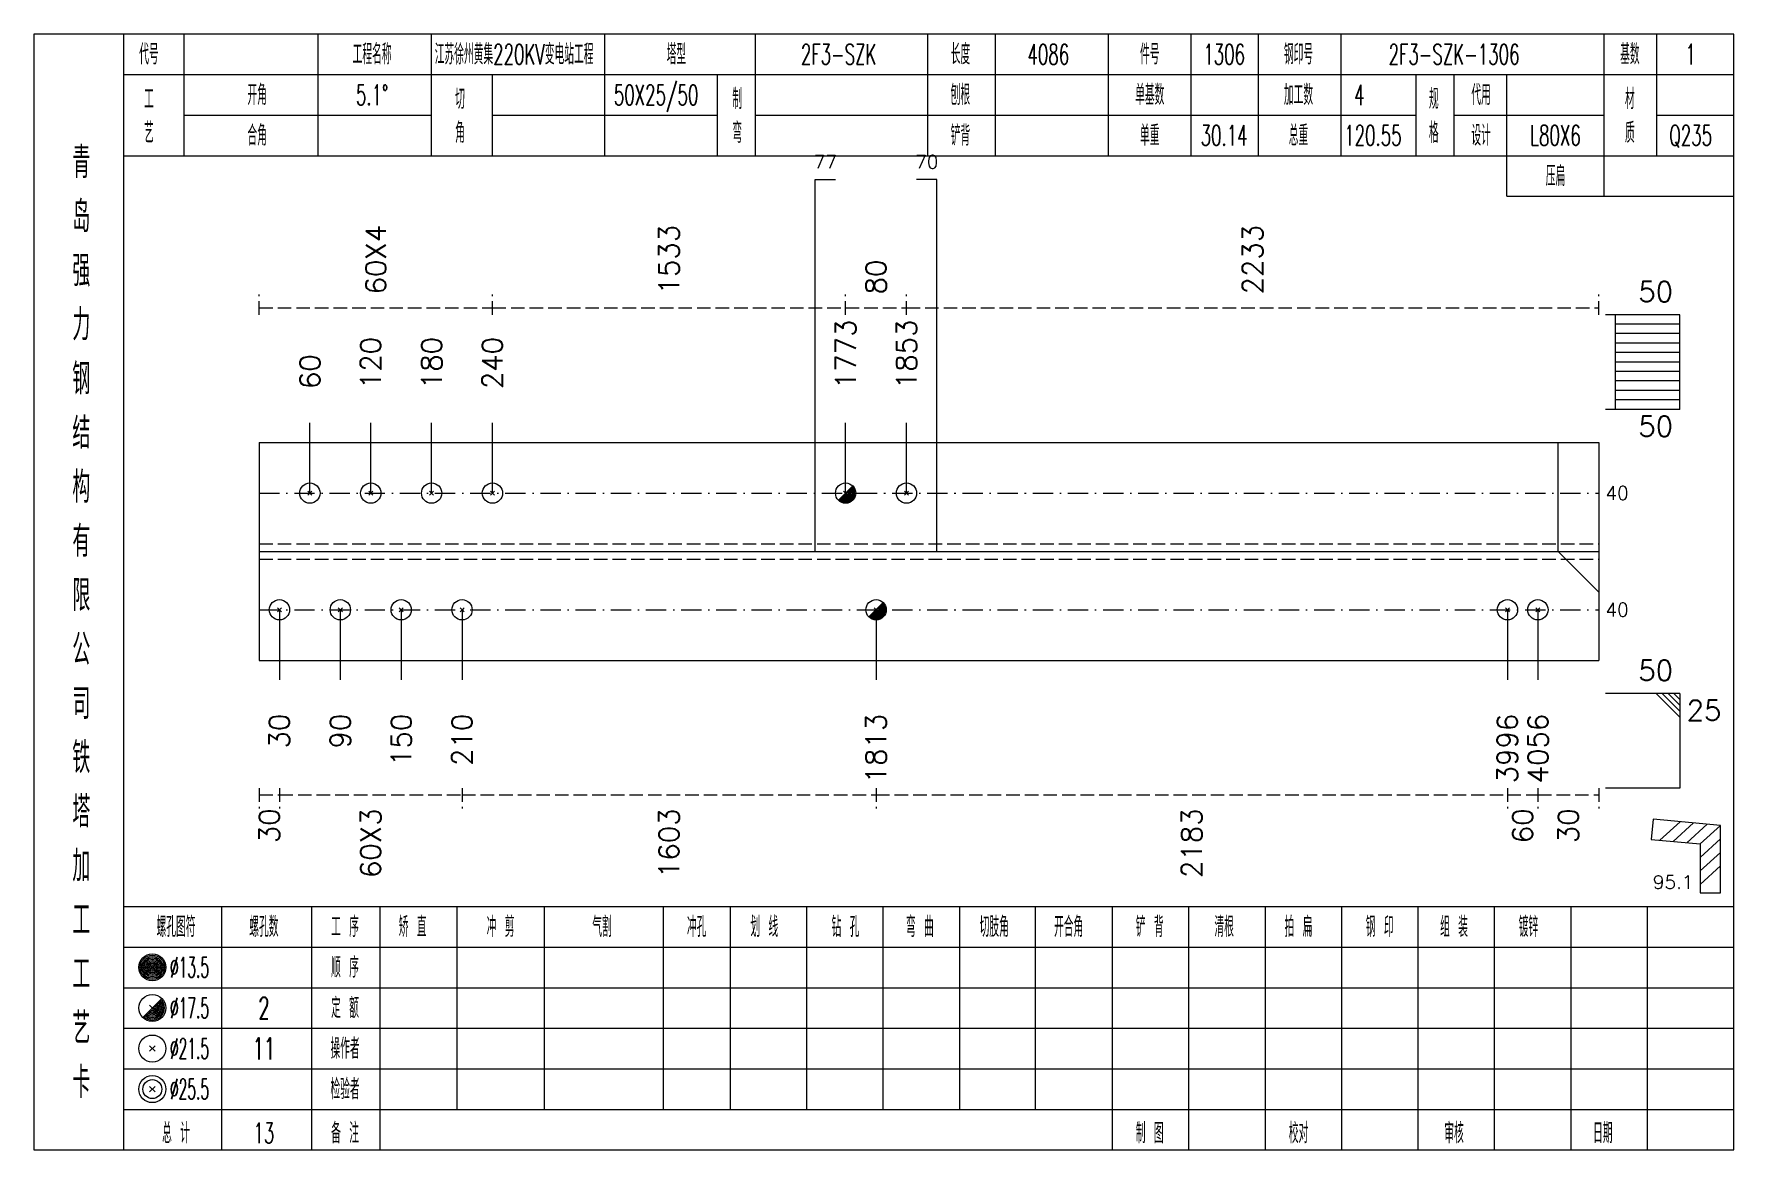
# Model space of a CAD drawing. Extents: x 0 to 4623, y -1159 to 4890.
# Drawn here: x 3114 to 3365.4, y 450 to 615 of the extents above; entities that cross this region are included whole.
import ezdxf
from ezdxf.enums import TextEntityAlignment as Align

# ---------------------------------------------------------------- set-up
doc = ezdxf.new("R2010")
doc.units = 0
doc.header["$MEASUREMENT"] = 0
doc.linetypes.add('一点画线', pattern=[5.2, 3, -1, 0.2, -1])
doc.linetypes.add('虚线', pattern=[2.75, 2, -0.75])
doc.layers.get('0').update_dxf_attribs({"linetype": 'CONTINUOUS', "lineweight": 25})
for name, color, linetype, lineweight in [('1', 7, 'CONTINUOUS', 25), ('2', 7, 'CONTINUOUS', 25), ('4', 7, 'CONTINUOUS', 25), ('5', 7, 'CONTINUOUS', 25)]:
    doc.layers.add(name, color=color, linetype=linetype, lineweight=lineweight)
doc.styles.get("Standard").update_dxf_attribs({"font": 'simplex.shx', "width": 0.7, "height": 3, "bigfont": 'gbhzfs.shx'})

msp = doc.modelspace()

# ---------------------------------------------------------------- texts
at = {"color": 8, "linetype": 'Continuous', "lineweight": 9}
for s, p in [('60X4', (3164.55, 576.5)), ('1533', (3207.913, 576.5)), ('2233', (3294.213, 576.5)), ('80', (3238.527, 576.5))]:
    msp.add_text(s, height=3, rotation=90, dxfattribs=at).set_placement(p, align=Align.MIDDLE_LEFT)
at = {"color": 7, "linetype": 'Continuous', "lineweight": 13}
for p in [(3356.4, 574.5), (3356.4, 518.5)]:
    msp.add_text('50', height=3, dxfattribs=at).set_placement(p, align=Align.BOTTOM_RIGHT)
for s, p in [('1773', (3234.027, 562.5)), ('1853', (3243.027, 562.5)), ('120', (3163.8, 562.5)), ('180', (3172.8, 562.5)), ('240', (3181.8, 562.5)), ('60', (3154.8, 562.5))]:
    msp.add_text(s, height=3, rotation=90, dxfattribs=at).set_placement(p, align=Align.MIDDLE_LEFT)
msp.add_text('50', height=3, dxfattribs=at).set_placement((3356.4, 558.5), align=Align.TOP_RIGHT)
for p in [(3346.4, 547.125), (3346.4, 529.875)]:
    msp.add_text('40', height=2, dxfattribs=at).set_placement(p, align=Align.MIDDLE_LEFT)
msp.add_text('25', height=3, dxfattribs=at).set_placement((3358.4, 516.5), align=Align.TOP_LEFT)
at = {"color": 8, "linetype": 'Continuous', "lineweight": 9}
for s, p in [('30', (3148.8, 500.5)), ('60X3', (3163.8, 500.5)), ('1603', (3207.913, 500.5)), ('2183', (3285.213, 500.5)), ('60', (3334.15, 500.5)), ('30', (3340.9, 500.5))]:
    msp.add_text(s, height=3, rotation=90, dxfattribs=at).set_placement(p, align=Align.MIDDLE_RIGHT)
at = {"layer": '1', "color": 7, "linetype": 'Continuous', "lineweight": 13}
for s, p in [('30', (3150.3, 514.5)), ('90', (3159.3, 514.5)), ('150', (3168.3, 514.5)), ('210', (3177.3, 514.5)), ('1813', (3238.527, 514.5)), ('3996', (3331.9, 514.5)), ('4056', (3336.4, 514.5))]:
    msp.add_text(s, height=3, rotation=90, dxfattribs=at).set_placement(p, align=Align.MIDDLE_RIGHT)
at = {"layer": '2', "color": 7, "linetype": 'Continuous', "lineweight": 13}
for s, p in [('77', (3231.027, 594.5)), ('70', (3246.027, 594.5))]:
    msp.add_text(s, height=2, dxfattribs=at).set_placement(p, align=Align.BOTTOM_CENTER)
msp.add_text('95.1', height=2, dxfattribs=at).set_placement((3359.4, 488), align=Align.BOTTOM_RIGHT)
at = {"layer": '4', "color": 1, "linetype": 'Continuous', "lineweight": 13}
for s, height, width, p in [('代号', 3, 0.6, (3131, 612)), ('工程名称', 3, 0.6, (3164, 612)), ('江苏徐州黄集220KV变电站工程', 3, 0.6, (3185, 612)), ('塔型', 3, 0.6, (3209, 612)), ('2F3-SZK', 3, 0.6, (3233, 612)), ('长度', 3, 0.6, (3251, 612)), ('4086', 3, 0.6, (3264, 612)), ('件号', 3, 0.6, (3279, 612)), ('1306', 3, 0.6, (3290, 612)), ('钢印号', 3, 0.6, (3301, 612)), ('2F3-SZK-1306', 3, 0.6, (3324, 612)), ('基数', 3, 0.6, (3350, 612)), ('1', 3, 0.6, (3359, 612)), ('工', 3, 0.6, (3131, 605.4)), ('开角', 3, 0.6, (3147, 606)), ('5.1%%d', 3, 0.6, (3164, 606)), ('切', 3, 0.6, (3177, 605.4)), ('50X25/50', 3, 0.6, (3206, 606)), ('制', 3, 0.6, (3218, 605.4)), ('刨根', 3, 0.6, (3251, 606)), ('单基数', 3, 0.6, (3279, 606)), ('加工数', 3, 0.6, (3301, 606)), ('4', 3, 0.6, (3310, 606)), ('规', 3, 0.6, (3321, 605.4)), ('代用', 3, 0.6, (3328, 606)), ('材', 3, 0.6, (3350, 605.4)), ('艺', 3, 0.6, (3131, 600.4)), ('合角', 3, 0.6, (3147, 600)), ('角', 3, 0.6, (3177, 600.4)), ('弯', 3, 0.6, (3218, 600.4)), ('铲背', 3, 0.6, (3251, 600)), ('单重', 3, 0.6, (3279, 600)), ('30.14', 3, 0.6, (3290, 600)), ('总重', 3, 0.6, (3301, 600)), ('120.55', 3, 0.6, (3312, 600)), ('格', 3, 0.6, (3321, 600.4)), ('设计', 3, 0.6, (3328, 600)), ('L80X6', 3, 0.6, (3339, 600)), ('质', 3, 0.6, (3350, 600.4)), ('Q235', 3, 0.6, (3359, 600)), ('青', 4.6, 0.8, (3121, 596)), ('压扁', 3, 0.6, (3339, 594)), ('岛', 4.6, 0.8, (3121, 588)), ('强', 4.6, 0.8, (3121, 580)), ('力', 4.6, 0.8, (3121, 572)), ('钢', 4.6, 0.8, (3121, 564)), ('结', 4.6, 0.8, (3121, 556)), ('构', 4.6, 0.8, (3121, 548)), ('有', 4.6, 0.8, (3121, 540)), ('限', 4.6, 0.8, (3121, 532)), ('公', 4.6, 0.8, (3121, 524)), ('司', 4.6, 0.8, (3121, 516)), ('铁', 4.6, 0.8, (3121, 508)), ('塔', 4.6, 0.8, (3121, 500)), ('加', 4.6, 0.8, (3121, 492)), ('工', 4.6, 0.8, (3121, 484)), ('螺孔图符', 3, 0.6, (3135, 483)), ('螺孔数', 3, 0.6, (3148, 483)), ('工 序', 3, 0.6, (3160, 483)), ('矫 直', 3, 0.6, (3170, 483)), ('冲 剪', 3, 0.6, (3183, 483)), ('气割', 3, 0.6, (3198, 483)), ('冲孔', 3, 0.6, (3212, 483)), ('划 线', 3, 0.6, (3222, 483)), ('钻 孔', 3, 0.6, (3234, 483)), ('弯 曲', 3, 0.6, (3245, 483)), ('切肢角', 3, 0.6, (3256, 483)), ('开合角', 3, 0.6, (3267, 483)), ('铲 背', 3, 0.6, (3279, 483)), ('清根', 3, 0.6, (3290, 483)), ('拍 扁', 3, 0.6, (3301, 483)), ('钢 印', 3, 0.6, (3313, 483)), ('组 装', 3, 0.6, (3324, 483)), ('镀锌', 3, 0.6, (3335, 483)), ('工', 4.6, 0.8, (3121, 476)), ('%%C13.5', 3, 0.5, (3137, 477)), ('顺 序', 3, 0.6, (3160, 477)), ('定 额', 3, 0.6, (3160, 471)), ('艺', 4.6, 0.8, (3121, 468)), ('%%C17.5', 3, 0.5, (3137, 471)), ('2', 3.2, 0.6, (3148, 471)), ('%%C21.5', 3, 0.5, (3137, 465)), ('11', 3.2, 0.6, (3148, 465)), ('操作者', 3, 0.6, (3160, 465)), ('卡', 4.6, 0.8, (3121, 460)), ('%%C25.5', 3, 0.5, (3137, 459)), ('检验者', 3, 0.6, (3160, 459)), ('总 计', 3, 0.6, (3135, 452.5)), ('13', 3, 0.6, (3148, 452.5)), ('备 注', 3, 0.6, (3160, 452.5)), ('制 图', 3, 0.6, (3279, 452.5)), ('校对', 3, 0.6, (3301, 452.5)), ('审核', 3, 0.6, (3324, 452.5)), ('日期', 3, 0.6, (3346, 452.5))]:
    msp.add_text(s, height=height, dxfattribs=dict(at, width=width)).set_placement(p, align=Align.MIDDLE_CENTER)

# ---------------------------------------------------------------- blocks, each defined once
blk = doc.blocks.new('孔21.5')
at = {"layer": '5', "color": 7, "linetype": 'Continuous', "lineweight": 13}
for p, q in [((-0.2, -0.2), (0.2, 0.2)), ((-0.2, 0.2), (0.2, -0.2))]:
    blk.add_line(p, q, dxfattribs=at)
blk.add_circle((0, 0), 1, dxfattribs=at)
blk = doc.blocks.new('孔17.5')
at = {"layer": '5', "color": 7, "linetype": 'Continuous', "lineweight": 13}
for p, q in [((-0.707, -0.707), (0.707, 0.707)), ((-0.2, 0.2), (0.2, -0.2))]:
    blk.add_line(p, q, dxfattribs=at)
blk.add_circle((0, 0), 1, dxfattribs=at)
for radius in [0.9, 0.8, 0.7, 0.6, 0.5, 0.4, 0.3, 0.2, 0.1]:
    blk.add_arc((0, 0), radius, 225, 45, dxfattribs=at)

# ---------------------------------------------------------------- linework, layer by layer
at = {"color": 8, "linetype": '虚线', "lineweight": 9}
for p, q in [((3147.3, 573.5), (3147.3, 576.5)), ((3181.8, 573.5), (3181.8, 576.5)), ((3181.8, 573.5), (3181.8, 576.5)), ((3234.027, 573.5), (3234.027, 576.5)), ((3234.027, 573.5), (3234.027, 576.5)), ((3243.027, 573.5), (3243.027, 576.5)), ((3243.027, 573.5), (3243.027, 576.5)), ((3345.4, 573.5), (3345.4, 576.5)), ((3147.3, 574.5), (3181.8, 574.5)), ((3181.8, 574.5), (3234.027, 574.5)), ((3234.027, 574.5), (3243.027, 574.5)), ((3243.027, 574.5), (3345.4, 574.5)), ((3147.3, 503.5), (3147.3, 500.5)), ((3150.3, 503.5), (3150.3, 500.5)), ((3150.3, 503.5), (3150.3, 500.5)), ((3177.3, 503.5), (3177.3, 500.5)), ((3177.3, 503.5), (3177.3, 500.5)), ((3238.527, 503.5), (3238.527, 500.5)), ((3238.527, 503.5), (3238.527, 500.5)), ((3331.9, 503.5), (3331.9, 500.5)), ((3331.9, 503.5), (3331.9, 500.5)), ((3336.4, 503.5), (3336.4, 500.5)), ((3336.4, 503.5), (3336.4, 500.5)), ((3345.4, 503.5), (3345.4, 500.5)), ((3147.3, 502.5), (3150.3, 502.5)), ((3150.3, 502.5), (3177.3, 502.5)), ((3177.3, 502.5), (3238.527, 502.5)), ((3238.527, 502.5), (3331.9, 502.5)), ((3331.9, 502.5), (3336.4, 502.5)), ((3336.4, 502.5), (3345.4, 502.5))]:
    msp.add_line(p, q, dxfattribs=at)
at = {"color": 7, "linetype": 'Continuous', "lineweight": 13}
for p, q in [((3357.4, 573.5), (3346.4, 573.5)), ((3347.9, 559.5), (3347.9, 573.5)), ((3357.4, 559.5), (3357.4, 573.5)), ((3357.4, 572.1), (3347.9, 572.1)), ((3357.4, 570.7), (3347.9, 570.7)), ((3357.4, 569.3), (3347.9, 569.3)), ((3357.4, 567.9), (3347.9, 567.9)), ((3357.4, 566.5), (3347.9, 566.5)), ((3357.4, 565.1), (3347.9, 565.1)), ((3357.4, 563.7), (3347.9, 563.7)), ((3357.4, 562.3), (3347.9, 562.3)), ((3357.4, 560.9), (3347.9, 560.9)), ((3357.4, 559.5), (3346.4, 559.5)), ((3154.8, 547.125), (3154.8, 557.5)), ((3163.8, 547.125), (3163.8, 557.5)), ((3172.8, 547.125), (3172.8, 557.5)), ((3181.8, 547.125), (3181.8, 557.5)), ((3234.027, 547.125), (3234.027, 557.5)), ((3243.027, 547.125), (3243.027, 557.5)), ((3339.4, 538.5), (3339.4, 554.625)), ((3345.4, 532.5), (3339.4, 538.5)), ((3150.3, 529.875), (3150.3, 519.5)), ((3159.3, 529.875), (3159.3, 519.5)), ((3168.3, 529.875), (3168.3, 519.5)), ((3177.3, 529.875), (3177.3, 519.5)), ((3238.527, 529.875), (3238.527, 519.5)), ((3331.9, 529.875), (3331.9, 519.5)), ((3336.4, 529.875), (3336.4, 519.5)), ((3357.4, 517.5), (3346.4, 517.5)), ((3353.9, 517.5), (3357.4, 514)), ((3354.775, 517.5), (3357.4, 514.875)), ((3355.65, 517.5), (3357.4, 515.75)), ((3356.525, 517.5), (3357.4, 516.625)), ((3357.4, 517.5), (3357.4, 503.5)), ((3357.4, 503.5), (3346.4, 503.5))]:
    msp.add_line(p, q, dxfattribs=at)
at = {"color": 7, "linetype": 'Continuous', "lineweight": 18}
for p, q in [((3147.3, 554.625), (3147.3, 522.375)), ((3147.3, 554.625), (3345.4, 554.625)), ((3345.4, 554.625), (3345.4, 522.375)), ((3147.3, 538.5), (3345.4, 538.5))]:
    msp.add_line(p, q, dxfattribs=at)
at = {"color": 3, "linetype": '一点画线', "lineweight": 13}
for p, q in [((3147.3, 547.125), (3345.4, 547.125)), ((3147.3, 529.875), (3345.4, 529.875))]:
    msp.add_line(p, q, dxfattribs=at)
at = {"color": 1, "linetype": '虚线', "lineweight": 18}
for p, q in [((3147.3, 539.625), (3345.4, 539.625)), ((3147.3, 537.375), (3345.4, 537.375))]:
    msp.add_line(p, q, dxfattribs=at)
at = {"layer": '1', "color": 7, "linetype": 'Continuous', "lineweight": 18}
msp.add_line((3147.3, 522.375), (3345.4, 522.375), dxfattribs=at)
at = {"layer": '2', "color": 7, "linetype": 'Continuous', "lineweight": 13}
for p, q in [((3229.527, 538.5), (3229.527, 593.5)), ((3229.527, 593.5), (3232.527, 593.5)), ((3247.527, 593.5), (3244.527, 593.5)), ((3247.527, 538.5), (3247.527, 593.5)), ((3353.44, 498.889), (3353.173, 495.901)), ((3363.4, 498), (3353.44, 498.889)), ((3354.424, 495.789), (3357.424, 498.533)), ((3356.416, 495.611), (3359.416, 498.356)), ((3358.408, 495.434), (3361.408, 498.178)), ((3360.4, 495.256), (3363.4, 498)), ((3363.4, 488), (3363.4, 498)), ((3353.173, 495.901), (3360.4, 495.256)), ((3360.4, 493.256), (3363.4, 496)), ((3360.4, 495.256), (3360.4, 488)), ((3360.4, 491.256), (3363.4, 494)), ((3360.4, 489.256), (3363.4, 492)), ((3360.4, 488), (3363.4, 488))]:
    msp.add_line(p, q, dxfattribs=at)
at = {"layer": '4', "color": 1, "linetype": 'Continuous', "lineweight": 18}
for p, q in [((3127.3, 450), (3127.3, 615)), ((3136.2, 597), (3136.2, 615)), ((3156, 597), (3156, 615)), ((3172.8, 597), (3172.8, 615)), ((3198.4, 597), (3198.4, 615)), ((3220.7, 597), (3220.7, 615)), ((3246.2, 597), (3246.2, 615)), ((3256.2, 597), (3256.2, 615)), ((3272.9, 597), (3272.9, 615)), ((3285.1, 597), (3285.1, 615)), ((3295.1, 597), (3295.1, 615)), ((3307.3, 597), (3307.3, 615)), ((3346.2, 591), (3346.2, 615)), ((3354, 597), (3354, 615)), ((3127.3, 609), (3365.4, 609)), ((3181.8, 597), (3181.8, 609)), ((3215.1, 597), (3215.1, 609)), ((3318.4, 597), (3318.4, 609)), ((3324, 597), (3324, 609)), ((3331.8, 591), (3331.8, 609)), ((3136.2, 603), (3172.8, 603)), ((3181.8, 603), (3215.1, 603)), ((3220.7, 603), (3318.4, 603)), ((3324, 603), (3346.2, 603)), ((3354, 603), (3365.4, 603)), ((3127.3, 597), (3365.4, 597)), ((3331.8, 591), (3365.4, 591)), ((3127.3, 486), (3365.4, 486)), ((3141.8, 450), (3141.8, 486)), ((3155.1, 450), (3155.1, 486)), ((3165.2, 450), (3165.2, 486)), ((3176.6, 456), (3176.6, 486)), ((3189.5, 456), (3189.5, 486)), ((3207.1, 456), (3207.1, 486)), ((3217, 456), (3217, 486)), ((3228.3, 456), (3228.3, 486)), ((3239.6, 456), (3239.6, 486)), ((3250.9, 456), (3250.9, 486)), ((3262.1, 456), (3262.1, 486)), ((3273.5, 456), (3273.5, 486)), ((3284.8, 456), (3284.8, 486)), ((3296.1, 456), (3296.1, 486)), ((3307.4, 456), (3307.4, 486)), ((3318.7, 456), (3318.7, 486)), ((3330, 456), (3330, 486)), ((3341.3, 456), (3341.3, 486)), ((3352.6, 456), (3352.6, 486)), ((3127.3, 480), (3365.4, 480)), ((3127.3, 474), (3365.4, 474)), ((3127.3, 468), (3365.4, 468)), ((3127.3, 462), (3365.4, 462)), ((3127.3, 456), (3365.4, 456)), ((3273.5, 450), (3273.5, 456)), ((3284.8, 450), (3284.8, 456)), ((3296.1, 450), (3296.1, 456)), ((3307.4, 450), (3307.4, 456)), ((3318.7, 450), (3318.7, 456)), ((3330, 450), (3330, 456)), ((3341.3, 450), (3341.3, 456)), ((3352.6, 450), (3352.6, 456))]:
    msp.add_line(p, q, dxfattribs=at)
at = {"layer": '4', "color": 7, "linetype": 'Continuous', "lineweight": 13}
for p, q in [((3131.3, 476.8), (3131.7, 477.2)), ((3131.7, 476.8), (3131.3, 477.2)), ((3130.086, 469.586), (3132.914, 472.414)), ((3131.1, 471.4), (3131.9, 470.6)), ((3131.1, 464.6), (3131.9, 465.4)), ((3131.1, 465.4), (3131.9, 464.6)), ((3131.1, 458.6), (3131.9, 459.4)), ((3131.1, 459.4), (3131.9, 458.6))]:
    msp.add_line(p, q, dxfattribs=at)
at = {"layer": '4', "color": 1, "linetype": 'Continuous', "lineweight": 18}
msp.add_lwpolyline([(3114, 615), (3114, 450), (3365.4, 450), (3365.4, 615)], close=True, dxfattribs=at)
at = {"layer": '4', "color": 7, "linetype": 'Continuous', "lineweight": 13}
for centre, radius in [((3131.5, 477), 2), ((3131.5, 477), 1.8), ((3131.5, 477), 1.6), ((3131.5, 477), 1.4), ((3131.5, 477), 1.2), ((3131.5, 477), 1), ((3131.5, 477), 0.8), ((3131.5, 477), 0.6), ((3131.5, 477), 0.4), ((3131.5, 477), 0.2), ((3131.5, 471), 2), ((3131.5, 465), 2), ((3131.5, 459), 2), ((3131.5, 459), 1.4)]:
    msp.add_circle(centre, radius, dxfattribs=at)
for radius in [1.8, 1.6, 1.4, 1.2, 1, 0.8, 0.6, 0.4, 0.2]:
    msp.add_arc((3131.5, 471), radius, 225, 45, dxfattribs=at)

# ---------------------------------------------------------------- block references
at = {"color": 7, "linetype": 'Continuous', "lineweight": 13, "xscale": 1.5, "yscale": 1.5, "zscale": 1.5}
for name, p in [('孔21.5', (3154.8, 547.125)), ('孔21.5', (3163.8, 547.125)), ('孔21.5', (3172.8, 547.125)), ('孔21.5', (3181.8, 547.125)), ('孔17.5', (3234.027, 547.125)), ('孔21.5', (3243.027, 547.125))]:
    msp.add_blockref(name, p, dxfattribs=at)
at = {"layer": '1', "color": 7, "linetype": 'Continuous', "lineweight": 13, "xscale": 1.5, "yscale": 1.5, "zscale": 1.5}
for name, p in [('孔21.5', (3150.3, 529.875)), ('孔21.5', (3159.3, 529.875)), ('孔21.5', (3168.3, 529.875)), ('孔21.5', (3177.3, 529.875)), ('孔17.5', (3238.527, 529.875)), ('孔21.5', (3331.9, 529.875)), ('孔21.5', (3336.4, 529.875))]:
    msp.add_blockref(name, p, dxfattribs=at)

msp.set_redraw_order([(e.dxf.handle, doc.entitydb.next_handle()) for e in msp.query("TEXT MTEXT ATTDEF DIMENSION ARC_DIMENSION")])  # texts and dimensions are drawn at this point

doc.saveas('drawing.dxf')
